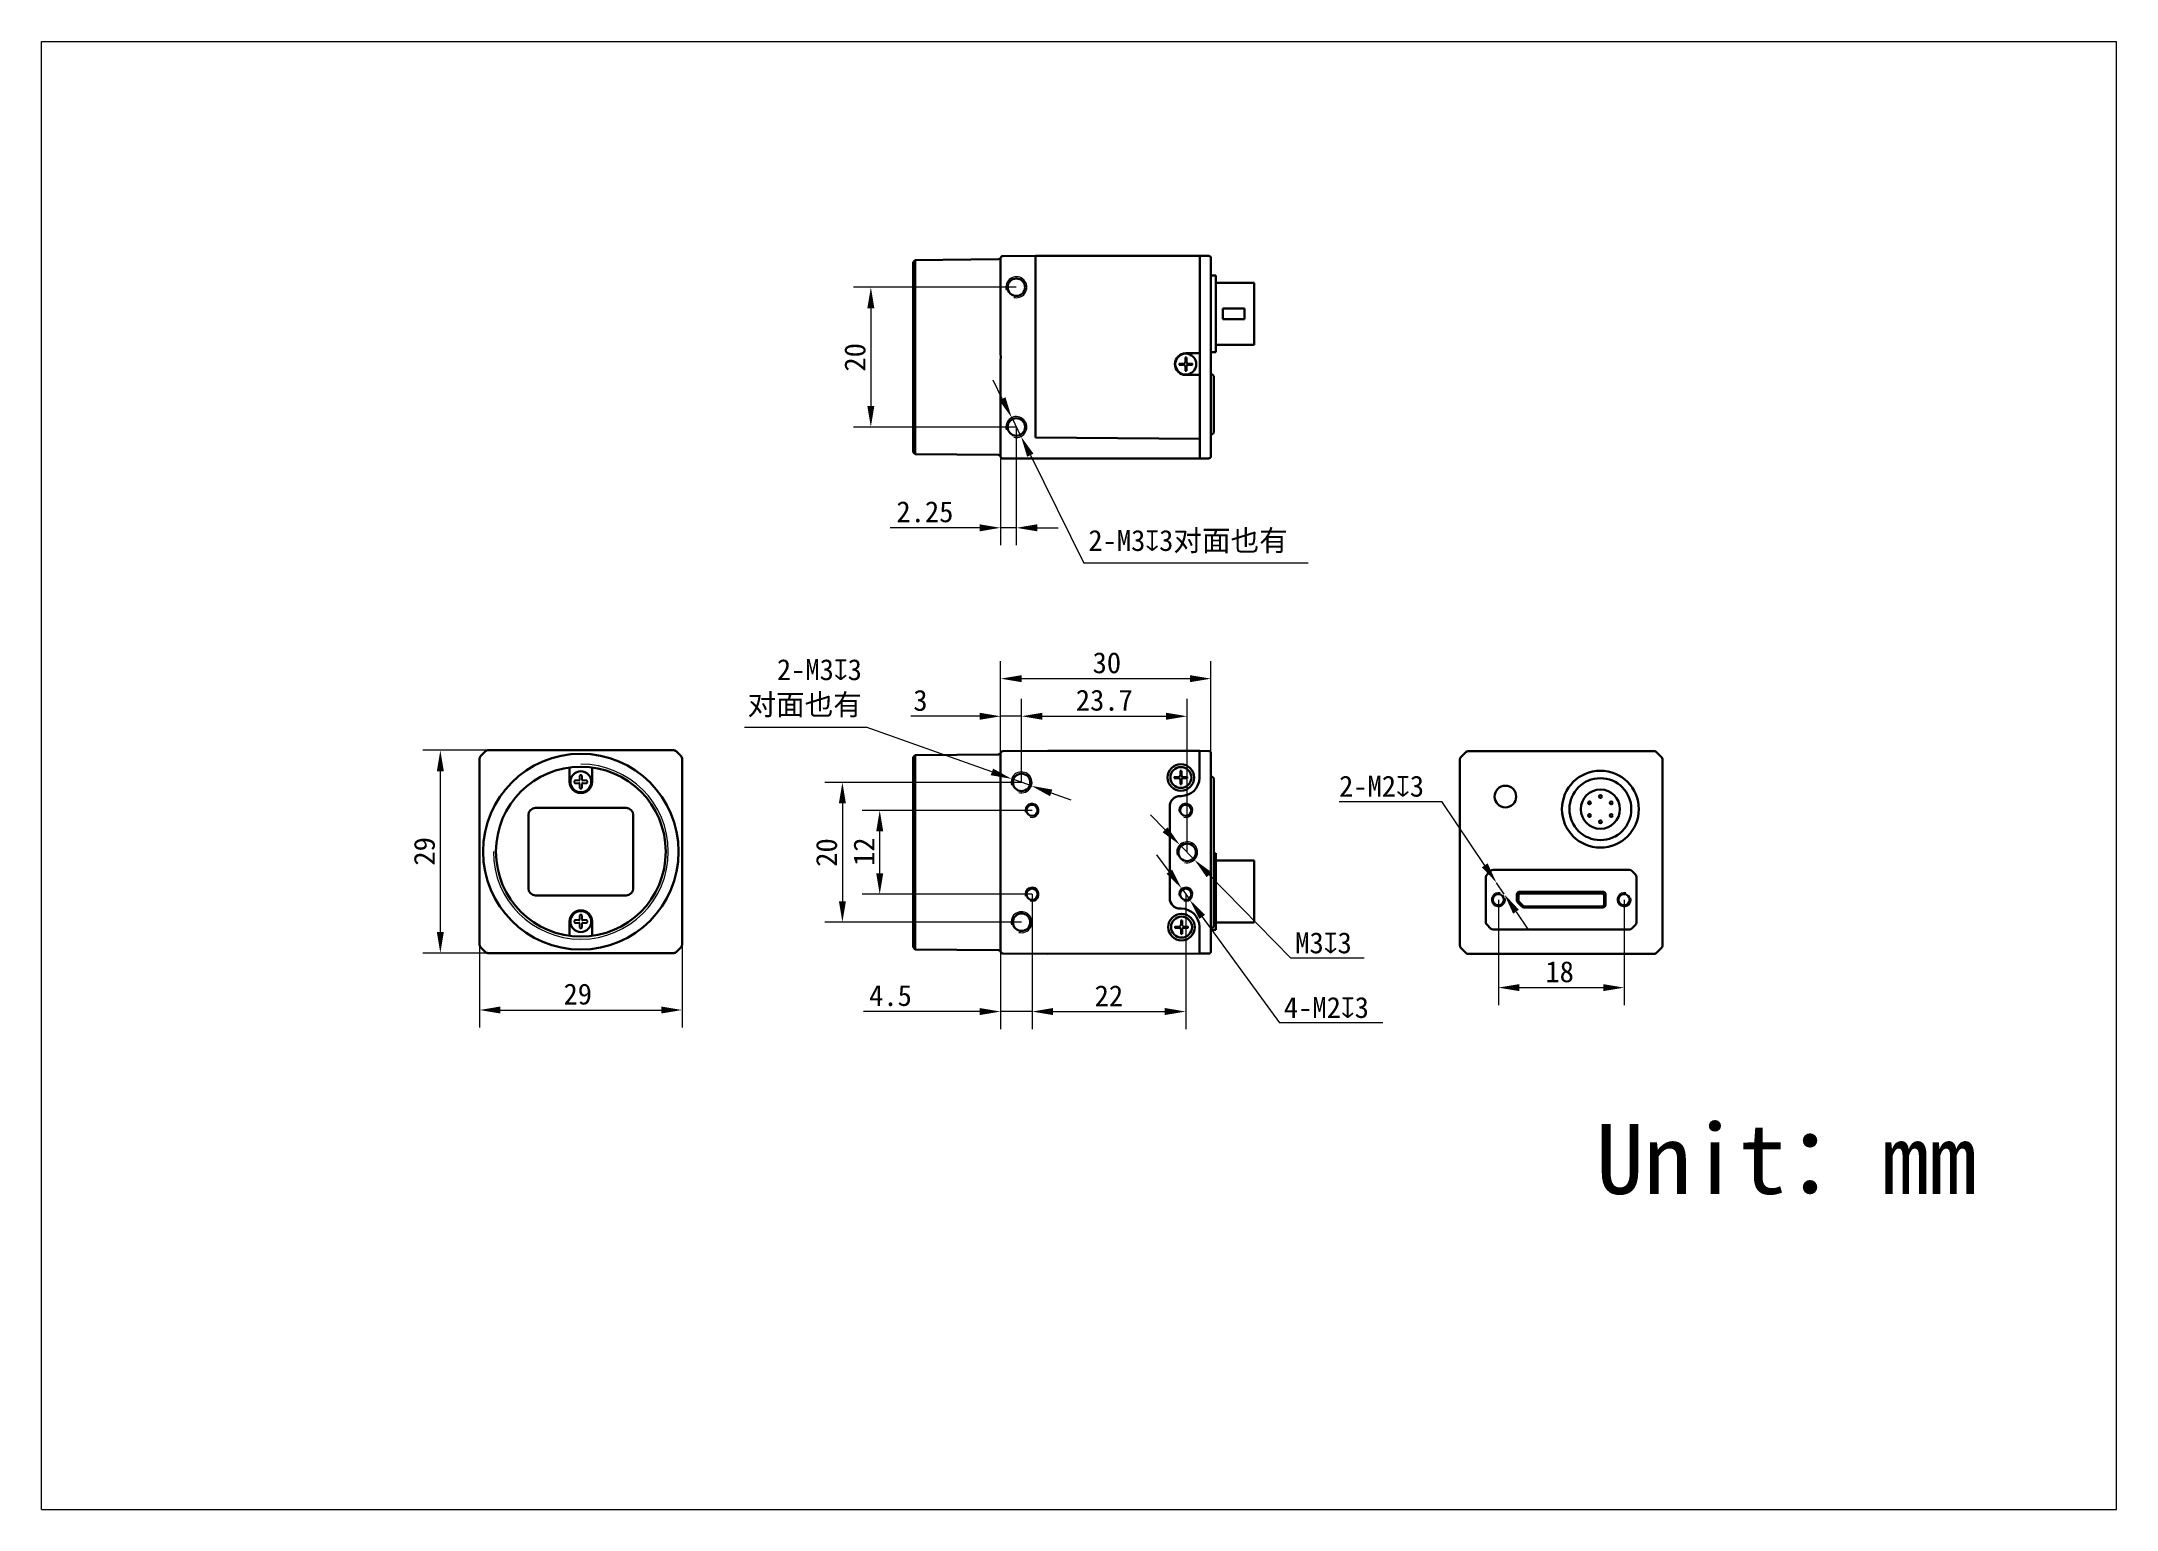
# Model space of a CAD drawing. Header units: millimetres. Extents: x 792 to 1089, y 318 to 528.
import ezdxf

# ---------------------------------------------------------------- set-up
doc = ezdxf.new("R2010")
doc.units = ezdxf.units.MM
doc.header["$LTSCALE"] = 16.335
doc.header["$PDMODE"] = 3
doc.header["$PDSIZE"] = 8
doc.layers.get('0').update_dxf_attribs({"linetype": 'CONTINUOUS'})
doc.layers.get('Defpoints').update_dxf_attribs({"linetype": 'CONTINUOUS'})
for name, color, linetype in [('00_COMPONENTS', 7, 'CONTINUOUS'), ('51__DRAFT_DIMS', 7, 'CONTINUOUS'), ('ASM_DXF_DIMENSION', 7, 'CONTINUOUS'), ('ASM_DXF_FORMAT', 7, 'CONTINUOUS'), ('D-01-35-26-0DXF_CONTINUOUS_LINE', 7, 'CONTINUOUS'), ('D-01-36-26-0DXF_CONTINUOUS_LINE', 7, 'CONTINUOUS'), ('HR10A-7R-6PBDXF_CONTINUOUS_LINE', 7, 'CONTINUOUS')]:
    doc.layers.add(name, color=color, linetype=linetype)
doc.layers.add('AM_5', color=3, linetype='CONTINUOUS', lineweight=25)
doc.styles.get("Standard").update_dxf_attribs({"font": 'simfang.ttf'})
doc.dimstyles.new('DIMSTYLE_1', dxfattribs={"dimtxt": 3, "dimasz": 3, "dimexe": 2.5, "dimexo": 0, "dimgap": 0.75, "dimtad": 1, "dimdsep": 46, "dimtxsty": 'STANDARD', "dimblk": '_FILLED', "dimcen": 0.09, "dimclrd": 8, "dimclre": 8, "dimclrt": 7, "dimadec": 0, "dimazin": 0, "dimtp": 0.001, "dimtm": 0.001, "dimtfac": 1, "dimtofl": 0, "dimtmove": 0, "dimatfit": 3, "dimldrblk": '_FILLED', "dimfxl": 1, "dimtolj": 1, "dimlwd": 9, "dimlwe": 9, "dimarcsym": 0})
doc.dimstyles.new('DIMSTYLE_1$0', dxfattribs={"dimtxt": 3, "dimasz": 3, "dimexe": 2.5, "dimexo": 0, "dimgap": 0.75, "dimtad": 1, "dimdsep": 46, "dimtxsty": 'STANDARD', "dimblk": '_FILLED', "dimcen": 0.09, "dimclrd": 8, "dimclre": 8, "dimclrt": 7, "dimadec": 0, "dimazin": 0, "dimtp": 0.001, "dimtm": 0.001, "dimtfac": 1, "dimtofl": 0, "dimtmove": 0, "dimatfit": 3, "dimldrblk": '_FILLED', "dimfxl": 1, "dimtolj": 1, "dimlwd": 9, "dimlwe": 9, "dimarcsym": 0})
doc.dimstyles.new('DIMSTYLE_2', dxfattribs={"dimtxt": 3, "dimasz": 3, "dimexe": 2.5, "dimexo": 0, "dimtad": 1, "dimdec": 3, "dimdsep": 46, "dimtxsty": 'STANDARD', "dimblk": '_FILLED', "dimcen": 0.09, "dimclrd": 8, "dimclre": 8, "dimclrt": 7, "dimadec": 0, "dimazin": 0, "dimtp": 0.001, "dimtm": 0.001, "dimtfac": 1, "dimtdec": 3, "dimtmove": 0, "dimatfit": 2, "dimldrblk": '_FILLED', "dimfxl": 1, "dimtolj": 1, "dimlwd": 9, "dimlwe": 9, "dimarcsym": 0})

msp = doc.modelspace()

# ---------------------------------------------------------------- texts
at = {"insert": (1014.7056, 372.9345), "char_height": 10, "attachment_point": 1}
msp.add_mtext_dynamic_manual_height_columns('Unit：mm', width=63.843551, gutter_width=1, heights=[0], dxfattribs=at)

# ---------------------------------------------------------------- blocks, each defined once
blk = doc.blocks.new('_FILLED')
at = {"color": 0, "linetype": 'ByBlock'}
blk.add_solid([(0, 0), (-1, 0.167), (-1, -0.167)], dxfattribs=at)
blk = doc.blocks.new('*D146')
at = {"layer": 'D-01-35-26-0DXF_CONTINUOUS_LINE', "color": 8, "linetype": 'Continuous', "lineweight": 9, "transparency": 16777216}
for p, q in [((929.47, 425.97), (929.47, 439.15)), ((932.47, 436.65), (956.57, 436.65)), ((959.57, 425.99), (959.57, 439.15))]:
    blk.add_line(p, q, dxfattribs=at)
at = {"layer": 'Defpoints', "color": 0, "linetype": 'Continuous', "transparency": 16777216}
for p in [(959.57, 436.65), (929.47, 425.97), (959.57, 425.99)]:
    blk.add_point(p, dxfattribs=at)
at = {"layer": 'D-01-35-26-0DXF_CONTINUOUS_LINE', "color": 8, "linetype": 'Continuous', "lineweight": 9, "transparency": 16777216, "xscale": 3, "yscale": 3, "zscale": 3, "rotation": 180}
blk.add_blockref('_FILLED', (929.47, 436.65), dxfattribs=at)
at = {"layer": 'D-01-35-26-0DXF_CONTINUOUS_LINE', "color": 8, "linetype": 'Continuous', "lineweight": 9, "transparency": 16777216, "xscale": 3, "yscale": 3, "zscale": 3}
blk.add_blockref('_FILLED', (959.57, 436.65), dxfattribs=at)
at = {"layer": 'D-01-35-26-0DXF_CONTINUOUS_LINE', "color": 7, "linetype": 'Continuous', "lineweight": 30, "transparency": 16777216, "insert": (944.68, 440.43), "char_height": 3, "attachment_point": 2}
blk.add_mtext('\\A1;30', dxfattribs=at)
blk = doc.blocks.new('*D147')
at = {"layer": '51__DRAFT_DIMS', "color": 8, "lineweight": 9}
for p, q in [((977.91, 419.09), (992.61, 419.09)), ((998.78, 409.94), (992.61, 419.09)), ((1001.57, 405.8), (1000.45, 407.46)), ((1003.25, 403.31), (1004.93, 400.83))]:
    blk.add_line(p, q, dxfattribs=at)
at = {"layer": 'Defpoints', "color": 0}
for p in [(1000.45, 407.46), (1001.57, 405.8)]:
    blk.add_point(p, dxfattribs=at)
at = {"layer": '51__DRAFT_DIMS', "color": 8, "linetype": 'ByBlock', "lineweight": 9, "xscale": 3, "yscale": 3, "zscale": 3}
for p, rotation in [((1000.45, 407.46), 304.011251796276), ((1001.57, 405.8), 124.011251796276)]:
    blk.add_blockref('_FILLED', p, dxfattribs=dict(at, rotation=rotation))
at = {"layer": '51__DRAFT_DIMS', "color": 7, "insert": (977.91, 422.77), "char_height": 3, "attachment_point": 1}
blk.add_mtext('\\A1;{2-M2{\\fgdt|b0|i0|c134|p2;x}3}', dxfattribs=at)
blk = doc.blocks.new('*D148')
at = {"layer": 'D-01-35-26-0DXF_CONTINUOUS_LINE', "color": 8, "linetype": 'Continuous', "lineweight": 9}
for p, q in [((1000.72, 405.03), (1000.72, 389.95)), ((1018.72, 405.03), (1018.72, 389.95)), ((1003.72, 392.45), (1015.72, 392.45))]:
    blk.add_line(p, q, dxfattribs=at)
at = {"layer": 'Defpoints', "color": 0}
for p in [(1000.72, 405.03), (1018.72, 405.03), (1018.72, 392.45)]:
    blk.add_point(p, dxfattribs=at)
at = {"layer": 'D-01-35-26-0DXF_CONTINUOUS_LINE', "color": 8, "linetype": 'ByBlock', "lineweight": 9, "xscale": 3, "yscale": 3, "zscale": 3, "rotation": 180}
blk.add_blockref('_FILLED', (1000.72, 392.45), dxfattribs=at)
at = {"layer": 'D-01-35-26-0DXF_CONTINUOUS_LINE', "color": 8, "linetype": 'ByBlock', "lineweight": 9, "xscale": 3, "yscale": 3, "zscale": 3}
blk.add_blockref('_FILLED', (1018.72, 392.45), dxfattribs=at)
at = {"layer": 'D-01-35-26-0DXF_CONTINUOUS_LINE', "color": 7, "lineweight": 30, "insert": (1009.49, 396.23), "char_height": 3, "attachment_point": 2}
blk.add_mtext('\\A1;18', dxfattribs=at)
blk = doc.blocks.new('*D149')
at = {"layer": '51__DRAFT_DIMS', "color": 8, "lineweight": 9, "transparency": 16777216}
for p, q in [((931.72, 492.65), (908.4, 492.65)), ((910.9, 489.65), (910.9, 475.65)), ((931.72, 472.65), (908.4, 472.65))]:
    blk.add_line(p, q, dxfattribs=at)
at = {"layer": 'Defpoints', "color": 0, "transparency": 16777216}
for p in [(931.72, 492.65), (910.9, 472.65), (931.72, 472.65)]:
    blk.add_point(p, dxfattribs=at)
at = {"layer": '51__DRAFT_DIMS', "color": 8, "lineweight": 9, "transparency": 16777216, "xscale": 3, "yscale": 3, "zscale": 3}
for p, rotation in [((910.9, 492.65), 90), ((910.9, 472.65), 270)]:
    blk.add_blockref('_FILLED', p, dxfattribs=dict(at, rotation=rotation))
at = {"layer": '51__DRAFT_DIMS', "color": 7, "transparency": 16777216, "insert": (907.12, 482.62), "char_height": 3, "attachment_point": 2, "rotation": 90}
blk.add_mtext('\\A1;20', dxfattribs=at)
blk = doc.blocks.new('*D150')
at = {"layer": 'ASM_DXF_DIMENSION', "color": 8, "linetype": 'Continuous', "lineweight": 9}
for p, q in [((929.72, 476.68), (928.39, 479.36)), ((931.06, 473.99), (932.39, 471.3)), ((933.73, 468.62), (941.4, 453.18)), ((973.5, 453.18), (941.4, 453.18))]:
    blk.add_line(p, q, dxfattribs=at)
at = {"layer": 'Defpoints', "color": 0}
for p in [(931.06, 473.99), (932.39, 471.3)]:
    blk.add_point(p, dxfattribs=at)
at = {"layer": 'ASM_DXF_DIMENSION', "color": 8, "linetype": 'ByBlock', "lineweight": 9, "xscale": 3, "yscale": 3, "zscale": 3}
for p, rotation in [((931.06, 473.99), 296.4360904805416), ((932.39, 471.3), 116.4360904805416)]:
    blk.add_blockref('_FILLED', p, dxfattribs=dict(at, rotation=rotation))
at = {"layer": 'ASM_DXF_DIMENSION', "color": 7, "lineweight": 15, "insert": (942.03, 457.92), "char_height": 3, "attachment_point": 1}
blk.add_mtext('\\A1;{2-M3{\\fgdt|b0|i0|c134|p2;x}3对面也有}', dxfattribs=at)
blk = doc.blocks.new('*D151')
at = {"color": 8, "linetype": 'Continuous', "lineweight": 9, "transparency": 16777216}
for p, q in [((931.72, 472.65), (931.72, 455.73)), ((929.47, 470.52), (929.47, 455.73)), ((926.47, 458.23), (913.69, 458.23)), ((931.72, 458.23), (929.47, 458.23)), ((934.72, 458.23), (937.72, 458.23))]:
    blk.add_line(p, q, dxfattribs=at)
at = {"layer": 'Defpoints', "color": 0, "linetype": 'Continuous', "transparency": 16777216}
for p in [(931.72, 472.65), (929.47, 470.52), (931.72, 458.23)]:
    blk.add_point(p, dxfattribs=at)
at = {"color": 8, "linetype": 'Continuous', "lineweight": 9, "transparency": 16777216, "xscale": 3, "yscale": 3, "zscale": 3}
blk.add_blockref('_FILLED', (929.47, 458.23), dxfattribs=at)
at = {"color": 8, "linetype": 'Continuous', "lineweight": 9, "transparency": 16777216, "xscale": 3, "yscale": 3, "zscale": 3, "rotation": 180}
blk.add_blockref('_FILLED', (931.72, 458.23), dxfattribs=at)
at = {"color": 7, "linetype": 'Continuous', "lineweight": 30, "transparency": 16777216, "insert": (922.72, 462.03), "char_height": 3, "attachment_point": 3}
blk.add_mtext('\\A1;2.25', dxfattribs=at)
blk = doc.blocks.new('*D152')
at = {"layer": 'D-01-35-26-0DXF_CONTINUOUS_LINE', "color": 8, "linetype": 'Continuous', "lineweight": 9, "transparency": 16777216}
for p, q in [((856.1, 426.4), (846.78, 426.4)), ((849.28, 423.4), (849.28, 400.4)), ((856.99, 397.4), (846.78, 397.4))]:
    blk.add_line(p, q, dxfattribs=at)
at = {"layer": 'Defpoints', "color": 0, "linetype": 'Continuous', "transparency": 16777216}
for p in [(856.1, 426.4), (849.28, 397.4), (856.99, 397.4)]:
    blk.add_point(p, dxfattribs=at)
at = {"layer": 'D-01-35-26-0DXF_CONTINUOUS_LINE', "color": 8, "linetype": 'Continuous', "lineweight": 9, "transparency": 16777216, "xscale": 3, "yscale": 3, "zscale": 3}
for p, rotation in [((849.28, 426.4), 90), ((849.28, 397.4), 270)]:
    blk.add_blockref('_FILLED', p, dxfattribs=dict(at, rotation=rotation))
at = {"layer": 'D-01-35-26-0DXF_CONTINUOUS_LINE', "color": 7, "linetype": 'Continuous', "lineweight": 30, "transparency": 16777216, "insert": (845.49, 411.94), "char_height": 3, "attachment_point": 2, "rotation": 90}
blk.add_mtext('\\A1;29', dxfattribs=at)
blk = doc.blocks.new('*D154')
at = {"color": 8, "linetype": 'Continuous', "lineweight": 9, "transparency": 16777216}
for p, q in [((929.47, 425.96), (929.47, 433.77)), ((932.47, 421.81), (932.47, 433.77)), ((926.47, 431.27), (916.61, 431.27)), ((932.47, 431.27), (929.47, 431.27)), ((935.47, 431.27), (938.47, 431.27))]:
    blk.add_line(p, q, dxfattribs=at)
at = {"layer": 'Defpoints', "color": 0, "linetype": 'Continuous', "transparency": 16777216}
for p in [(932.47, 431.27), (929.47, 425.96), (932.47, 421.81)]:
    blk.add_point(p, dxfattribs=at)
at = {"color": 8, "linetype": 'Continuous', "lineweight": 9, "transparency": 16777216, "xscale": 3, "yscale": 3, "zscale": 3}
blk.add_blockref('_FILLED', (929.47, 431.27), dxfattribs=at)
at = {"color": 8, "linetype": 'Continuous', "lineweight": 9, "transparency": 16777216, "xscale": 3, "yscale": 3, "zscale": 3, "rotation": 180}
blk.add_blockref('_FILLED', (932.47, 431.27), dxfattribs=at)
at = {"color": 7, "linetype": 'Continuous', "lineweight": 30, "transparency": 16777216, "insert": (919.02, 435.05), "char_height": 3, "attachment_point": 3}
blk.add_mtext('\\A1;3', dxfattribs=at)
blk = doc.blocks.new('*D155')
at = {"color": 8, "linetype": 'Continuous', "lineweight": 9, "transparency": 16777216}
for p, q in [((933.97, 405.81), (933.97, 386.53)), ((929.47, 399.41), (929.47, 386.53)), ((926.47, 389.03), (909.87, 389.03)), ((933.97, 389.03), (929.47, 389.03)), ((936.97, 389.03), (939.97, 389.03))]:
    blk.add_line(p, q, dxfattribs=at)
at = {"layer": 'Defpoints', "color": 0, "linetype": 'Continuous', "transparency": 16777216}
for p in [(933.97, 405.81), (929.47, 399.41), (933.97, 389.03)]:
    blk.add_point(p, dxfattribs=at)
at = {"color": 8, "linetype": 'Continuous', "lineweight": 9, "transparency": 16777216, "xscale": 3, "yscale": 3, "zscale": 3}
blk.add_blockref('_FILLED', (929.47, 389.03), dxfattribs=at)
at = {"color": 8, "linetype": 'Continuous', "lineweight": 9, "transparency": 16777216, "xscale": 3, "yscale": 3, "zscale": 3, "rotation": 180}
blk.add_blockref('_FILLED', (933.97, 389.03), dxfattribs=at)
at = {"color": 7, "linetype": 'Continuous', "lineweight": 30, "transparency": 16777216, "insert": (916.77, 392.83), "char_height": 3, "attachment_point": 3}
blk.add_mtext('\\A1;4.5', dxfattribs=at)
blk = doc.blocks.new('*D156')
at = {"layer": '51__DRAFT_DIMS', "color": 8, "lineweight": 9, "transparency": 16777216}
for p, q in [((932.47, 421.81), (904.33, 421.81)), ((906.83, 418.81), (906.83, 404.81)), ((932.47, 401.81), (904.33, 401.81))]:
    blk.add_line(p, q, dxfattribs=at)
at = {"layer": 'Defpoints', "color": 0, "transparency": 16777216}
for p in [(932.47, 421.81), (906.83, 401.81), (932.47, 401.81)]:
    blk.add_point(p, dxfattribs=at)
at = {"layer": '51__DRAFT_DIMS', "color": 8, "lineweight": 9, "transparency": 16777216, "xscale": 3, "yscale": 3, "zscale": 3}
for p, rotation in [((906.83, 421.81), 90), ((906.83, 401.81), 270)]:
    blk.add_blockref('_FILLED', p, dxfattribs=dict(at, rotation=rotation))
at = {"layer": '51__DRAFT_DIMS', "color": 7, "transparency": 16777216, "insert": (903.05, 411.78), "char_height": 3, "attachment_point": 2, "rotation": 90}
blk.add_mtext('\\A1;20', dxfattribs=at)
blk = doc.blocks.new('*D157')
at = {"layer": '51__DRAFT_DIMS', "color": 8, "lineweight": 9, "transparency": 16777216}
for p, q in [((933.97, 417.81), (909.67, 417.81)), ((912.17, 408.81), (912.17, 414.81)), ((933.97, 405.81), (909.67, 405.81))]:
    blk.add_line(p, q, dxfattribs=at)
at = {"layer": 'Defpoints', "color": 0, "transparency": 16777216}
for p in [(912.17, 417.81), (933.97, 417.81), (933.97, 405.81)]:
    blk.add_point(p, dxfattribs=at)
at = {"layer": '51__DRAFT_DIMS', "color": 8, "lineweight": 9, "transparency": 16777216, "xscale": 3, "yscale": 3, "zscale": 3}
for p, rotation in [((912.17, 417.81), 90), ((912.17, 405.81), 270)]:
    blk.add_blockref('_FILLED', p, dxfattribs=dict(at, rotation=rotation))
at = {"layer": '51__DRAFT_DIMS', "color": 7, "transparency": 16777216, "insert": (908.42, 411.89), "char_height": 3, "attachment_point": 2, "rotation": 90}
blk.add_mtext('\\A1;12', dxfattribs=at)
blk = doc.blocks.new('*D158')
at = {"layer": 'ASM_DXF_DIMENSION', "color": 8, "linetype": 'Continuous', "lineweight": 9}
for p, q in [((892.83, 429.7), (910.24, 429.7)), ((928.23, 423.31), (910.24, 429.7)), ((933.89, 421.31), (931.06, 422.31)), ((936.72, 420.31), (939.54, 419.3))]:
    blk.add_line(p, q, dxfattribs=at)
at = {"layer": 'Defpoints', "color": 0}
for p in [(931.06, 422.31), (933.89, 421.31)]:
    blk.add_point(p, dxfattribs=at)
at = {"layer": 'ASM_DXF_DIMENSION', "color": 8, "linetype": 'ByBlock', "lineweight": 9, "xscale": 3, "yscale": 3, "zscale": 3}
for p, rotation in [((931.06, 422.31), 340.4661474562778), ((933.89, 421.31), 160.4661474562779)]:
    blk.add_blockref('_FILLED', p, dxfattribs=dict(at, rotation=rotation))
at = {"layer": 'ASM_DXF_DIMENSION', "color": 7, "lineweight": 15, "insert": (909.62, 439.44), "char_height": 3, "attachment_point": 3}
blk.add_mtext('\\A1;{2-M3{\\fgdt|b0|i0|c134|p2;x}3\\P对面也有}', dxfattribs=at)
blk = doc.blocks.new('*D159')
at = {"layer": 'ASM_DXF_DIMENSION', "color": 8, "linetype": 'Continuous', "lineweight": 9}
for p, q in [((953.02, 415.02), (950.92, 417.16)), ((955.12, 412.88), (957.22, 410.74)), ((959.33, 408.6), (971.02, 396.67)), ((981.52, 396.67), (971.02, 396.67))]:
    blk.add_line(p, q, dxfattribs=at)
at = {"layer": 'Defpoints', "color": 0}
for p in [(955.12, 412.88), (957.22, 410.74)]:
    blk.add_point(p, dxfattribs=at)
at = {"layer": 'ASM_DXF_DIMENSION', "color": 8, "linetype": 'ByBlock', "lineweight": 9, "xscale": 3, "yscale": 3, "zscale": 3}
for p, rotation in [((955.12, 412.88), 314.4422108815875), ((957.22, 410.74), 134.4422108815876)]:
    blk.add_blockref('_FILLED', p, dxfattribs=dict(at, rotation=rotation))
at = {"layer": 'ASM_DXF_DIMENSION', "color": 7, "lineweight": 15, "insert": (971.65, 400.36), "char_height": 3, "attachment_point": 1}
blk.add_mtext('\\A1;{M3{\\fgdt|b0|i0|c134|p2;x}3}', dxfattribs=at)
blk = doc.blocks.new('*D160')
at = {"layer": 'ASM_DXF_DIMENSION', "color": 8, "linetype": 'Continuous', "lineweight": 9}
for p, q in [((953.62, 409.04), (951.85, 411.46)), ((955.39, 406.62), (956.56, 405)), ((958.33, 402.58), (969.39, 387.42)), ((984.16, 387.42), (969.39, 387.42))]:
    blk.add_line(p, q, dxfattribs=at)
at = {"layer": 'Defpoints', "color": 0}
for p in [(955.39, 406.62), (956.56, 405)]:
    blk.add_point(p, dxfattribs=at)
at = {"layer": 'ASM_DXF_DIMENSION', "color": 8, "linetype": 'ByBlock', "lineweight": 9, "xscale": 3, "yscale": 3, "zscale": 3}
for p, rotation in [((955.39, 406.62), 306.1196668224578), ((956.56, 405), 126.1196668224577)]:
    blk.add_blockref('_FILLED', p, dxfattribs=dict(at, rotation=rotation))
at = {"layer": 'ASM_DXF_DIMENSION', "color": 7, "lineweight": 15, "insert": (970.02, 391.11), "char_height": 3, "attachment_point": 1}
blk.add_mtext('\\A1;{4-M2{\\fgdt|b0|i0|c134|p2;x}3}', dxfattribs=at)
blk = doc.blocks.new('*D161')
at = {"layer": 'AM_5', "color": 8, "linetype": 'ByBlock', "lineweight": 9, "transparency": 16777216}
for p, q in [((932.47, 421.81), (932.47, 433.77)), ((956.17, 411.81), (956.17, 433.77)), ((935.47, 431.27), (953.17, 431.27))]:
    blk.add_line(p, q, dxfattribs=at)
at = {"layer": 'Defpoints', "color": 0, "transparency": 16777216}
for p in [(956.17, 431.27), (932.47, 421.81), (956.17, 411.81)]:
    blk.add_point(p, dxfattribs=at)
at = {"layer": 'AM_5', "color": 8, "lineweight": 9, "transparency": 16777216, "xscale": 3, "yscale": 3, "zscale": 3, "rotation": 180}
blk.add_blockref('_FILLED', (932.47, 431.27), dxfattribs=at)
at = {"layer": 'AM_5', "color": 8, "lineweight": 9, "transparency": 16777216, "xscale": 3, "yscale": 3, "zscale": 3}
blk.add_blockref('_FILLED', (956.17, 431.27), dxfattribs=at)
at = {"layer": 'AM_5', "color": 7, "transparency": 16777216, "insert": (944.32, 433.55), "char_height": 3, "attachment_point": 5}
blk.add_mtext('\\A1;23.7', dxfattribs=at)
blk = doc.blocks.new('*D162')
at = {"layer": 'AM_5', "color": 8, "linetype": 'ByBlock', "lineweight": 9, "transparency": 16777216}
for p, q in [((933.97, 405.81), (933.97, 386.53)), ((955.97, 405.81), (955.97, 386.53)), ((936.97, 389.03), (952.97, 389.03))]:
    blk.add_line(p, q, dxfattribs=at)
at = {"layer": 'Defpoints', "color": 0, "transparency": 16777216}
for p in [(933.97, 405.81), (955.97, 405.81), (955.97, 389.03)]:
    blk.add_point(p, dxfattribs=at)
at = {"layer": 'AM_5', "color": 8, "lineweight": 9, "transparency": 16777216, "xscale": 3, "yscale": 3, "zscale": 3, "rotation": 180}
blk.add_blockref('_FILLED', (933.97, 389.03), dxfattribs=at)
at = {"layer": 'AM_5', "color": 8, "lineweight": 9, "transparency": 16777216, "xscale": 3, "yscale": 3, "zscale": 3}
blk.add_blockref('_FILLED', (955.97, 389.03), dxfattribs=at)
at = {"layer": 'AM_5', "color": 7, "transparency": 16777216, "insert": (944.97, 391.28), "char_height": 3, "attachment_point": 5}
blk.add_mtext('\\A1;22', dxfattribs=at)
blk = doc.blocks.new('*D163')
at = {"color": 8, "linetype": 'ByBlock', "lineweight": 9, "transparency": 16777216}
for p, q in [((854.89, 400.4), (854.89, 386.75)), ((883.89, 400.4), (883.89, 386.75)), ((857.89, 389.25), (880.89, 389.25))]:
    blk.add_line(p, q, dxfattribs=at)
at = {"layer": 'Defpoints', "color": 0, "transparency": 16777216}
for p in [(854.89, 400.4), (883.89, 400.4), (883.89, 389.25)]:
    blk.add_point(p, dxfattribs=at)
at = {"color": 8, "lineweight": 9, "transparency": 16777216, "xscale": 3, "yscale": 3, "zscale": 3, "rotation": 180}
blk.add_blockref('_FILLED', (854.89, 389.25), dxfattribs=at)
at = {"color": 8, "lineweight": 9, "transparency": 16777216, "xscale": 3, "yscale": 3, "zscale": 3}
blk.add_blockref('_FILLED', (883.89, 389.25), dxfattribs=at)
at = {"color": 7, "transparency": 16777216, "insert": (868.95, 391.51), "char_height": 3, "attachment_point": 5}
blk.add_mtext('\\A1;29', dxfattribs=at)

# ---------------------------------------------------------------- dimensions: what is measured, and where the dimension line sits
at = {"color": 7, "linetype": 'Continuous', "lineweight": 30}
for base, p1, p2, picture, middle in [((931.7246, 458.2283), (929.4746, 470.5171), (931.7246, 472.6465), '*D151', (918.5846, 458.2283)), ((932.4746, 431.2695), (929.4746, 425.9585), (932.4746, 421.8098), '*D154', (918.1868, 431.2695)), ((933.9746, 389.0308), (929.4746, 399.4093), (933.9746, 405.8098), '*D155', (913.6954, 389.0308))]:
    dim = msp.add_linear_dim(base=base, p1=p1, p2=p2, dimstyle='DIMSTYLE_1', override={"dimtofl": 1}, dxfattribs=at)
    dim.commit()
    dim.dimension.update_dxf_attribs({"geometry": picture, "text_midpoint": middle, "dimtype": 160})
dim = msp.add_linear_dim(base=(883.8917, 389.2477), p1=(854.8917, 400.4012), p2=(883.8917, 400.4012), dimstyle='DIMSTYLE_1$0', override={"dimarcsym": 1})
dim.commit()
dim.dimension.update_dxf_attribs({"geometry": '*D163', "text_midpoint": (868.9502, 389.2477), "dimtype": 160})
at = {"layer": '51__DRAFT_DIMS', "color": 4}
for base, p1, p2, angle, picture, middle in [((910.904, 472.6465), (931.7246, 492.6465), (931.7246, 472.6465), 270, '*D149', (910.904, 482.6202)), ((906.8311, 401.8098), (932.4746, 421.8098), (932.4746, 401.8098), 270, '*D156', (906.8311, 411.7834)), ((912.171, 417.8098), (933.9746, 405.8098), (933.9746, 417.8098), 90, '*D157', (912.171, 411.8948))]:
    dim = msp.add_linear_dim(base=base, p1=p1, p2=p2, angle=angle, dimstyle='DIMSTYLE_1', dxfattribs=at)
    dim.commit()
    dim.dimension.update_dxf_attribs({"geometry": picture, "text_midpoint": middle, "dimtype": 160})
dim = msp.add_diameter_dim_2p(p1=(1001.5722, 405.7988), p2=(1000.4535, 407.4567), text='{2-M<>{\\fgdt|b0|i0|c134|p2;x}3}', dimstyle='DIMSTYLE_2', override={"dimtih": 1, "dimtoh": 1, "dimpost": '<>'}, dxfattribs=at)
dim.commit()
dim.dimension.update_dxf_attribs({"geometry": '*D147', "text_midpoint": (984.9455, 419.0858), "dimtype": 163})
at = {"layer": 'AM_5'}
dim = msp.add_linear_dim(base=(956.1746, 431.2695), p1=(932.4746, 421.8098), p2=(956.1746, 411.8098), dimstyle='DIMSTYLE_1$0', override={"dimarcsym": 1}, dxfattribs=at)
dim.commit()
dim.dimension.update_dxf_attribs({"geometry": '*D161', "text_midpoint": (944.3246, 433.5452)})
dim = msp.add_linear_dim(base=(955.9746, 389.0308), p1=(933.9746, 405.8098), p2=(955.9746, 405.8098), angle=0, dimstyle='DIMSTYLE_1$0', override={"dimarcsym": 1}, dxfattribs=at)
dim.commit()
dim.dimension.update_dxf_attribs({"geometry": '*D162', "text_midpoint": (944.9746, 391.2808)})
at = {"layer": 'ASM_DXF_DIMENSION', "color": 7, "linetype": 'Continuous', "lineweight": 15}
for p1, p2, text, picture, middle in [((931.0568, 473.9897), (932.3924, 471.3034), '{2-M<>{\\fgdt|b0|i0|c134|p2;x}3对面也有}', '*D150', (957.7648, 453.1784)), ((933.8883, 421.3083), (931.061, 422.3113), '{2-M<>{\\fgdt|b0|i0|c134|p2;x}3\\P对面也有}', '*D158', (901.2243, 429.698)), ((955.1244, 412.8807), (957.2249, 410.7389), '{M<>{\\fgdt|b0|i0|c134|p2;x}3}', '*D159', (976.5848, 396.6684)), ((955.3852, 406.6176), (956.5641, 405.002), '{4-M<>{\\fgdt|b0|i0|c134|p2;x}3}', '*D160', (977.0867, 387.4238))]:
    dim = msp.add_diameter_dim_2p(p1=p1, p2=p2, text=text, dimstyle='DIMSTYLE_2', override={"dimtih": 1, "dimtoh": 1, "dimpost": '<>'}, dxfattribs=at)
    dim.commit()
    dim.dimension.update_dxf_attribs({"geometry": picture, "text_midpoint": middle, "dimtype": 163})
at = {"layer": 'D-01-35-26-0DXF_CONTINUOUS_LINE', "color": 7, "linetype": 'Continuous', "lineweight": 30}
dim = msp.add_linear_dim(base=(959.5746, 436.6468), p1=(929.4746, 425.9688), p2=(959.5746, 425.9939), dimstyle='DIMSTYLE_1$0', override={"dimdec": 0}, dxfattribs=at)
dim.commit()
dim.dimension.update_dxf_attribs({"geometry": '*D146', "text_midpoint": (944.6807, 436.6468), "dimtype": 160})
dim = msp.add_linear_dim(base=(849.2762, 397.4012), p1=(856.0988, 426.4012), p2=(856.9912, 397.4012), angle=270, dimstyle='DIMSTYLE_1', dxfattribs=at)
dim.commit()
dim.dimension.update_dxf_attribs({"geometry": '*D152', "text_midpoint": (849.2762, 411.9392), "dimtype": 160})
dim = msp.add_linear_dim(base=(1018.7226, 392.4469), p1=(1000.7226, 405.0319), p2=(1018.7226, 405.0319), dimstyle='DIMSTYLE_1$0', dxfattribs=at)
dim.commit()
dim.dimension.update_dxf_attribs({"geometry": '*D148', "text_midpoint": (1009.4901, 392.4469), "dimtype": 160})

# ---------------------------------------------------------------- linework, layer by layer
at = {"layer": '00_COMPONENTS', "color": 7}
for p, q in [((929.4826, 496.8743), (929.4828, 496.8748)), ((955.0234, 481.7465), (955.6746, 481.7465)), ((955.0234, 481.5465), (955.6746, 481.5465)), ((955.8746, 482.5978), (955.8746, 481.9465)), ((955.8746, 481.3465), (955.8746, 480.6953)), ((956.0746, 482.5978), (956.0746, 481.9465)), ((956.0746, 481.3465), (956.0746, 480.6953)), ((956.2746, 481.7465), (956.9259, 481.7465)), ((956.2746, 481.5465), (956.9259, 481.5465)), ((957.9746, 471.4765), (957.9739, 471.3858)), ((929.4742, 468.4455), (929.4742, 468.4397)), ((929.4747, 468.4554), (929.4746, 468.4613)), ((869.1117, 422.0812), (868.5455, 422.0812)), ((869.2117, 422.7474), (869.2117, 422.1812)), ((869.5717, 422.1812), (869.5717, 422.7474)), ((870.2379, 422.0812), (869.6717, 422.0812)), ((954.3234, 422.6098), (954.9746, 422.6098)), ((954.3234, 422.4098), (954.9746, 422.4098)), ((955.1746, 423.4611), (955.1746, 422.8098)), ((955.1746, 422.2098), (955.1746, 421.5585)), ((955.3746, 423.4611), (955.3746, 422.8098)), ((955.3746, 422.2098), (955.3746, 421.5585)), ((955.5746, 422.6098), (956.2259, 422.6098)), ((955.5746, 422.4098), (956.2259, 422.4098)), ((854.9158, 420.4512), (854.9157, 420.4512)), ((868.5455, 421.7212), (869.1117, 421.7212)), ((869.2117, 421.6212), (869.2117, 421.0549)), ((869.5717, 421.0549), (869.5717, 421.6212)), ((869.6717, 421.7212), (870.2379, 421.7212)), ((959.9746, 411.7098), (960.2746, 411.7098)), ((869.1117, 402.0812), (868.5455, 402.0812)), ((868.5455, 401.7212), (869.1117, 401.7212)), ((869.2117, 402.7474), (869.2117, 402.1812)), ((869.2117, 401.6212), (869.2117, 401.0549)), ((869.5717, 402.1812), (869.5717, 402.7474)), ((869.5717, 401.0549), (869.5717, 401.6212)), ((870.2379, 402.0812), (869.6717, 402.0812)), ((869.6717, 401.7212), (870.2379, 401.7212)), ((883.8676, 403.3511), (883.8677, 403.3512)), ((954.4234, 401.2098), (955.0746, 401.2098)), ((954.4234, 401.0098), (955.0746, 401.0098)), ((955.2746, 402.0611), (955.2746, 401.4098)), ((955.4746, 402.0611), (955.4746, 401.4098)), ((955.6746, 401.2098), (956.3259, 401.2098)), ((955.6746, 401.0098), (956.3259, 401.0098)), ((955.2746, 400.8098), (955.2746, 400.1585)), ((955.4746, 400.8098), (955.4746, 400.1585))]:
    msp.add_line(p, q, dxfattribs=at)
at = {"layer": '00_COMPONENTS', "color": 4}
msp.add_line((869.1117, 402.0812), (869.1117, 402.1103), dxfattribs=at)
at = {"layer": '00_COMPONENTS', "color": 7}
for centre, radius, start, end in [((929.7841, 496.8037), 0.3096, 168.591806, 169.235163), ((958.9771, 481.6465), 3.955, 178.551151, 181.448849), ((955.6746, 481.9465), 0.2, 270, 0), ((955.6746, 481.3465), 0.2, 0, 90), ((955.9747, 478.6446), 3.9545, 88.551064, 91.448936), ((956.2746, 481.9465), 0.2, 180, 270), ((956.2746, 481.3465), 0.2, 90, 180), ((952.9722, 481.6465), 3.955, 358.551151, 1.448849), ((955.9746, 484.6485), 3.9545, 268.551064, 271.448936), ((855.3944, 425.1937), 0.5027, 165.033075, 179.959707), ((855.3922, 425.1935), 0.5007, 145.034134, 149.973803), ((855.3929, 425.1931), 0.5015, 135.024712, 145.043164), ((856.0997, 425.8999), 0.5015, 124.963589, 134.975313), ((856.0992, 425.8985), 0.5027, 90.04029, 104.966887), ((869.3917, 421.9012), 0.95, 174.599463, 185.400537), ((868.5455, 421.9812), 0.1, 90, 174.599463), ((868.5455, 421.8212), 0.1, 185.400537, 270), ((869.1117, 422.1812), 0.1, 270, 0), ((869.3117, 422.7474), 0.1, 95.400537, 180), ((869.3917, 421.9012), 0.95, 84.599463, 95.400537), ((869.4717, 422.7474), 0.1, 0, 84.599463), ((869.6717, 422.1812), 0.1, 180, 270), ((870.2379, 421.9812), 0.1, 5.400537, 90), ((870.2379, 421.8212), 0.1, 270, 354.599463), ((869.3917, 421.9012), 0.95, 354.599463, 5.400537), ((958.2771, 422.5098), 3.955, 178.551151, 181.448849), ((954.9746, 422.8098), 0.2, 270, 0), ((954.9746, 422.2098), 0.2, 0, 90), ((955.2747, 419.5078), 3.9545, 88.551064, 91.448936), ((955.5746, 422.8098), 0.2, 180, 270), ((955.5746, 422.2098), 0.2, 90, 180), ((952.2722, 422.5098), 3.955, 358.551151, 1.448849), ((869.1117, 421.6212), 0.1, 0, 90), ((869.3117, 421.0549), 0.1, 180, 264.599463), ((869.3917, 421.9012), 0.95, 264.599463, 275.400537), ((869.4717, 421.0549), 0.1, 275.400537, 0), ((869.6717, 421.6212), 0.1, 90, 180), ((955.2746, 425.5118), 3.9545, 268.551064, 271.448936), ((869.3917, 401.9012), 0.95, 174.599463, 185.400537), ((868.5455, 401.9812), 0.1, 90, 174.599463), ((868.5455, 401.8212), 0.1, 185.400537, 270), ((869.1117, 402.1812), 0.1, 270, 0), ((869.1117, 401.6212), 0.1, 0, 90), ((869.3117, 402.7474), 0.1, 95.400537, 180), ((869.3117, 401.0549), 0.1, 180, 264.599463), ((869.3917, 401.9012), 0.95, 84.599463, 95.400537), ((869.3917, 401.9012), 0.95, 264.599463, 275.400537), ((869.4717, 402.7474), 0.1, 0, 84.599463), ((869.4717, 401.0549), 0.1, 275.400537, 0), ((869.6717, 402.1812), 0.1, 180, 270), ((869.6717, 401.6212), 0.1, 90, 180), ((870.2379, 401.9812), 0.1, 5.400537, 90), ((870.2379, 401.8212), 0.1, 270, 354.599463), ((869.3917, 401.9012), 0.95, 354.599463, 5.400537), ((958.3771, 401.1098), 3.955, 178.551151, 181.448849), ((955.0746, 401.4098), 0.2, 270, 0), ((955.0746, 400.8098), 0.2, 0, 90), ((955.3747, 398.1078), 3.9545, 88.551064, 91.448936), ((955.6746, 401.4098), 0.2, 180, 270), ((955.6746, 400.8098), 0.2, 90, 180), ((952.3722, 401.1098), 3.955, 358.551151, 1.448849), ((955.3746, 404.1118), 3.9545, 268.551064, 271.448936)]:
    msp.add_arc(centre, radius, start, end, dxfattribs=at)
at = {"layer": '00_COMPONENTS', "color": 4}
msp.add_arc((929.1892, 468.4465), 0.2854, 0.005766, 2.945615, dxfattribs=at)
at = {"layer": '00_COMPONENTS', "color": 7}
msp.add_ellipse((875.1917, 426.3977), major_axis=(0.4, 0), ratio=0.00872687, start_param=-4.71238898, end_param=-3.14159265, dxfattribs=at)
at = {"layer": '00_COMPONENTS', "color": 4}
msp.add_open_spline([(929.4754, 468.4571), (929.4751, 468.4578), (929.4748, 468.4591), (929.4746, 468.4605), (929.4746, 468.4613)], degree=3, knots=[0, 0, 0, 0, 0.49871374, 1, 1, 1, 1], dxfattribs=at)
at = {"layer": 'ASM_DXF_FORMAT', "color": 7, "linetype": 'Continuous', "lineweight": 15}
for p, q in [((792.1945, 317.797), (792.1945, 527.797)), ((792.1945, 527.797), (1089.1945, 527.797)), ((1089.1945, 317.797), (1089.1945, 527.797)), ((792.1945, 317.797), (1089.1945, 317.797))]:
    msp.add_line(p, q, dxfattribs=at)
at = {"layer": 'D-01-35-26-0DXF_CONTINUOUS_LINE', "color": 7, "linetype": 'Continuous', "lineweight": 30}
for p, q in [((916.9646, 496.2374), (917.2646, 496.54)), ((916.9646, 469.0557), (916.9646, 496.2374)), ((917.2646, 496.54), (929.1935, 496.6441)), ((917.2646, 468.7531), (917.2646, 496.54)), ((934.4746, 497.1465), (929.7688, 497.1055)), ((934.4746, 471.7733), (934.4746, 497.1465)), ((934.4746, 497.1465), (957.9746, 497.1465)), ((957.9746, 497.1465), (959.2836, 497.1351)), ((957.9746, 489.5048), (957.9746, 497.1465)), ((959.5753, 468.4644), (959.5746, 496.8097)), ((959.5746, 494.3465), (960.2746, 494.3465)), ((960.2746, 483.3466), (960.2746, 494.3464)), ((960.2746, 493.2715), (965.7746, 493.2715)), ((965.7746, 484.4215), (965.7746, 493.2715)), ((957.9746, 489.5048), (957.9746, 484.7883)), ((961.2746, 489.5965), (964.3746, 489.5965)), ((961.2746, 488.0965), (961.2746, 489.5965)), ((964.3746, 488.0965), (961.2746, 488.0965)), ((964.3746, 489.5965), (964.3746, 488.0965)), ((957.9746, 484.7883), (957.9746, 471.4765)), ((960.2746, 484.4215), (965.7746, 484.4215)), ((955.9746, 483.1965), (957.9746, 483.1965)), ((959.5746, 483.3465), (960.2746, 483.3465)), ((929.4746, 468.4465), (929.4746, 480.6619)), ((957.9746, 480.0965), (955.9746, 480.0965)), ((959.9746, 479.9465), (959.9746, 471.8465)), ((934.4746, 471.1465), (934.4746, 471.7733)), ((957.9746, 470.9415), (934.4746, 471.1465)), ((957.9746, 471.4765), (957.9746, 468.1465)), ((916.9646, 469.0557), (917.2646, 468.7531)), ((917.2646, 468.7531), (929.1852, 468.6491)), ((957.9746, 468.1465), (929.7746, 468.1465)), ((957.9746, 468.1465), (959.283, 468.158)), ((959.2617, 468.17), (959.2756, 468.1701)), ((959.2761, 468.1701), (959.2749, 468.1701)), ((959.2756, 468.1701), (959.2843, 468.1702)), ((854.8917, 401.0279), (854.8917, 425.1941)), ((855.0382, 425.5476), (855.7453, 426.2547)), ((856.0988, 426.4012), (874.8801, 426.4012)), ((874.935, 426.4012), (882.6846, 426.4012)), ((883.0382, 426.2547), (883.7453, 425.5476)), ((883.8917, 425.1941), (883.8917, 401.0279)), ((916.9646, 425.4006), (917.2646, 425.7032)), ((916.9646, 398.2193), (916.9646, 425.4003)), ((917.2646, 425.7032), (929.1935, 425.8073)), ((917.2646, 397.9164), (917.2646, 425.7032)), ((929.4746, 397.6611), (929.4746, 425.9688)), ((929.4828, 426.0381), (929.4792, 426.0208)), ((929.4818, 426.0339), (929.4812, 426.0312)), ((929.4823, 426.036), (929.4815, 426.0326)), ((929.4821, 426.0352), (929.4827, 426.0379)), ((929.4825, 426.037), (929.4827, 426.0379)), ((929.772, 426.2688), (936.2521, 426.3253)), ((957.9246, 426.3098), (936.2521, 426.3253)), ((957.9246, 426.3098), (957.9746, 426.3098)), ((957.9246, 422.4598), (957.9246, 426.3098)), ((957.9746, 426.3098), (959.2797, 426.2927)), ((959.2786, 426.2927), (959.2735, 426.2928)), ((959.2786, 426.2927), (959.2791, 426.2927)), ((959.281, 426.2927), (959.2844, 426.2926)), ((959.3468, 426.2839), (959.3649, 426.2789)), ((959.3649, 426.2789), (959.3808, 426.2734)), ((959.5494, 426.1133), (959.5529, 426.1049)), ((959.5642, 426.0714), (959.5665, 426.0623)), ((959.573, 426.0246), (959.5737, 426.0163)), ((959.5733, 426.0208), (959.5736, 426.0183)), ((959.5741, 426.0111), (959.5743, 426.0078)), ((959.5742, 425.9986), (959.5741, 425.9914)), ((959.5742, 426.0085), (959.5742, 426.0081)), ((959.5742, 426.0081), (959.5742, 426.008)), ((959.5746, 400.8596), (959.5746, 425.9939)), ((995.2226, 425.0748), (995.2226, 413.1402)), ((996.0762, 426.1354), (995.3691, 425.4283)), ((1023.0155, 426.2819), (996.4297, 426.2819)), ((1024.0762, 425.4283), (1023.3691, 426.1354)), ((1024.2226, 398.489), (1024.2226, 425.0748)), ((867.7917, 423.9454), (867.7917, 421.9012)), ((870.9917, 421.9012), (870.9917, 423.9454)), ((959.9746, 422.3848), (959.9746, 401.2348)), ((955.3246, 419.8598), (955.1746, 419.8598)), ((861.8917, 417.1512), (861.8917, 406.6512)), ((875.8917, 418.1512), (862.8917, 418.1512)), ((876.8917, 406.6512), (876.8917, 417.1512)), ((953.6746, 418.3598), (953.6746, 405.2598)), ((995.2226, 413.1402), (995.2226, 408.4236)), ((960.2746, 400.7098), (960.2746, 411.7098)), ((965.7746, 410.6348), (960.2746, 410.6348)), ((965.7746, 401.7848), (965.7746, 410.6348)), ((995.2226, 408.4236), (995.2226, 400.6119)), ((998.9476, 408.2748), (998.9476, 401.789)), ((999.6012, 409.1354), (999.0941, 408.6283)), ((1019.4905, 409.2819), (999.9547, 409.2819)), ((1020.3512, 408.6283), (1019.8441, 409.1354)), ((1020.4976, 401.789), (1020.4976, 408.2748)), ((862.8917, 405.6512), (875.8917, 405.6512)), ((1003.3761, 404.9319), (1003.3761, 405.7819)), ((1004.0922, 404.0515), (1003.4922, 404.6515)), ((1003.5976, 405.624), (1003.5976, 404.946)), ((1003.6827, 404.7366), (1004.2693, 404.1346)), ((1003.7726, 406.1784), (1015.6726, 406.1784)), ((1015.5271, 405.924), (1003.8901, 405.924)), ((1003.8976, 405.924), (1003.9186, 405.924)), ((1015.6726, 403.9354), (1004.3726, 403.9354)), ((1004.4842, 404.044), (1004.5576, 404.044)), ((1004.5576, 404.044), (1015.2326, 404.044)), ((1015.5476, 404.044), (1015.2326, 404.044)), ((1015.5271, 405.924), (1015.5476, 405.924)), ((1015.8476, 404.344), (1015.8476, 405.624)), ((1016.0691, 405.7819), (1016.0691, 404.3319)), ((854.8917, 401.0279), (854.8917, 400.4012)), ((867.7917, 401.9012), (867.7917, 399.857)), ((870.9917, 399.857), (870.9917, 401.9012)), ((883.8917, 400.4012), (883.8917, 401.0279)), ((955.3246, 403.7598), (955.1746, 403.7598)), ((957.9246, 397.3098), (957.9246, 401.1598)), ((960.2746, 401.7848), (965.7746, 401.7848)), ((999.0941, 401.4354), (999.6012, 400.9283)), ((1019.8441, 400.9283), (1020.3512, 401.4354)), ((854.8917, 398.6083), (854.8917, 400.4012)), ((855.0382, 398.2547), (855.7453, 397.5476)), ((883.0381, 397.5476), (883.7453, 398.2547)), ((883.7101, 398.2202), (883.7103, 398.2198)), ((883.8917, 400.4012), (883.8917, 398.6083)), ((916.9646, 398.219), (917.2646, 397.9164)), ((959.5746, 400.8596), (959.5746, 400.7098)), ((960.2746, 400.7098), (959.5746, 400.7098)), ((959.5746, 397.6275), (959.5746, 400.7098)), ((995.2226, 400.6119), (995.2226, 398.489)), ((996.1987, 397.2819), (995.369, 398.1355)), ((999.9547, 400.7819), (1019.4905, 400.7819)), ((1024.0762, 398.1355), (1023.369, 397.4283)), ((882.6846, 397.4012), (856.0988, 397.4012)), ((917.2646, 397.9164), (929.1935, 397.8123)), ((929.4792, 397.5989), (929.4827, 397.5818)), ((929.4827, 397.5817), (929.4792, 397.5988)), ((929.4818, 397.5857), (929.4812, 397.5884)), ((929.4821, 397.5844), (929.4826, 397.5822)), ((929.4825, 397.5826), (929.4827, 397.5816)), ((929.772, 397.3508), (936.2521, 397.2943)), ((936.2521, 397.2943), (957.9246, 397.3098)), ((957.9746, 397.3098), (957.9246, 397.3098)), ((959.281, 397.3269), (957.9746, 397.3098)), ((959.2786, 397.3269), (959.2735, 397.3268)), ((959.2786, 397.3269), (959.2791, 397.3269)), ((959.281, 397.3269), (959.2844, 397.327)), ((959.3468, 397.3357), (959.3649, 397.3407)), ((959.3649, 397.3407), (959.3808, 397.3462)), ((959.5494, 397.5063), (959.5529, 397.5147)), ((959.5642, 397.5482), (959.5665, 397.5573)), ((959.573, 397.595), (959.5737, 397.6033)), ((959.5733, 397.5988), (959.5736, 397.6013)), ((959.5742, 397.621), (959.5741, 397.6282)), ((959.5741, 397.6085), (959.5743, 397.6118)), ((959.5742, 397.6115), (959.5742, 397.6116)), ((959.5742, 397.6111), (959.5742, 397.6115)), ((996.1987, 397.2819), (1023.0155, 397.2819))]:
    msp.add_line(p, q, dxfattribs=at)
msp.add_lwpolyline([(929.475, 496.8055, 0.01175048), (929.4746, 496.7911), (929.4746, 484.6312)], format="xyb", dxfattribs=at)
for points in [[(959.2843, 468.1702), (959.2872, 468.1702), (959.2913, 468.1704), (959.2956, 468.1706), (959.2998, 468.1708), (959.3042, 468.1711), (959.3086, 468.1715), (959.3131, 468.172), (959.3176, 468.1725), (959.3222, 468.1731), (959.3269, 468.1738), (959.3316, 468.1746), (959.3363, 468.1755), (959.3411, 468.1764), (959.3459, 468.1775), (959.3507, 468.1786), (959.3556, 468.1798), (959.3604, 468.1812)], [(959.3604, 468.1812), (959.3653, 468.1826), (959.3702, 468.1841), (959.375, 468.1857), (959.3799, 468.1874)], [(959.3799, 468.1874), (959.3848, 468.1892), (959.3897, 468.1911), (959.3946, 468.1931), (959.3996, 468.1952), (959.4045, 468.1974), (959.4095, 468.1998), (959.4144, 468.2023), (959.4194, 468.2049), (959.4244, 468.2076), (959.4294, 468.2104), (959.4345, 468.2134), (959.4395, 468.2166), (959.4445, 468.2199), (959.4495, 468.2233), (959.4545, 468.2268), (959.4594, 468.2305), (959.4644, 468.2344), (959.4693, 468.2383), (959.4741, 468.2425), (959.4789, 468.2467), (959.4836, 468.2511), (959.4882, 468.2556), (959.4928, 468.2602), (959.4973, 468.265), (959.5017, 468.2699), (959.5061, 468.2749), (959.5103, 468.2801), (959.5145, 468.2854), (959.5186, 468.2908), (959.5225, 468.2964), (959.5264, 468.302), (959.5301, 468.3078), (959.5338, 468.3138), (959.5373, 468.3198), (959.5407, 468.326), (959.5439, 468.3323), (959.5471, 468.3387), (959.5501, 468.3452), (959.5529, 468.3518), (959.5556, 468.3586), (959.5581, 468.3654), (959.5605, 468.3724), (959.5627, 468.3794), (959.5648, 468.3865), (959.5667, 468.3938), (959.5684, 468.4011), (959.5699, 468.4085), (959.5713, 468.4159), (959.5724, 468.4235), (959.5734, 468.431), (959.5741, 468.4382), (959.5747, 468.4452), (959.575, 468.4519), (959.5752, 468.4579), (959.5753, 468.4629), (959.5753, 468.4644)], [(929.4792, 426.0206), (929.48, 426.0251), (929.4808, 426.0293), (929.4815, 426.0326)], [(929.4805, 426.0278), (929.4797, 426.0237), (929.4792, 426.0207)], [(959.2786, 426.2927), (959.2971, 426.2919), (959.3231, 426.2888), (959.3468, 426.2839)], [(959.3808, 426.2734), (959.395, 426.2675), (959.4075, 426.2617), (959.4185, 426.256), (959.429, 426.25), (959.4394, 426.2435), (959.4493, 426.2367), (959.4586, 426.2298), (959.4672, 426.2228), (959.4753, 426.2157), (959.4831, 426.2085)], [(959.3891, 426.2701), (959.3934, 426.2683), (959.4014, 426.2647), (959.4129, 426.259), (959.429, 426.25), (959.4479, 426.2377), (959.4653, 426.2244), (959.4799, 426.2116), (959.4931, 426.1984), (959.5051, 426.1848), (959.5158, 426.1712), (959.5253, 426.1576), (959.5341, 426.1433), (959.5423, 426.1282), (959.5497, 426.1124), (959.5562, 426.0962)], [(959.485, 426.207), (959.5013, 426.1896), (959.5153, 426.1723), (959.527, 426.1554), (959.5366, 426.1393), (959.5445, 426.1243), (959.5512, 426.1094), (959.557, 426.0947), (959.5617, 426.0803)], [(959.4975, 426.1936), (959.5042, 426.1859), (959.5105, 426.1782), (959.5164, 426.1703), (959.5221, 426.1624), (959.5274, 426.1544)], [(959.5324, 426.1463), (959.5371, 426.1381), (959.5415, 426.1299), (959.5456, 426.1216)], [(959.5561, 426.0966), (959.5591, 426.0881), (959.5617, 426.0798), (959.5642, 426.0714)], [(959.5617, 426.0803), (959.5656, 426.0662), (959.569, 426.0513)], [(959.5669, 426.0605), (959.5695, 426.0479), (959.5716, 426.0357)], [(959.5687, 426.052), (959.5707, 426.0411), (959.5712, 426.0378)], [(959.569, 426.0513), (959.5715, 426.0367), (959.573, 426.0237)], [(959.573, 426.0237), (959.5741, 426.011), (959.5746, 425.9986), (959.5747, 425.9921)], [(959.5736, 426.0183), (959.5743, 426.0064), (959.5746, 425.9982)], [(929.4792, 397.599), (929.48, 397.5945), (929.4808, 397.5903), (929.4815, 397.587), (929.4823, 397.5836)], [(929.4805, 397.5918), (929.4797, 397.5959), (929.4792, 397.5989)], [(959.2786, 397.3269), (959.2971, 397.3277), (959.3231, 397.3308), (959.3468, 397.3357)], [(959.3808, 397.3462), (959.395, 397.3521), (959.4075, 397.3579), (959.4185, 397.3636), (959.429, 397.3696), (959.4394, 397.3761), (959.4493, 397.3829), (959.4586, 397.3898), (959.4672, 397.3968), (959.4753, 397.4039), (959.4831, 397.4111)], [(959.3891, 397.3495), (959.3934, 397.3513), (959.4014, 397.3549), (959.4129, 397.3606), (959.429, 397.3696), (959.4479, 397.3819), (959.4653, 397.3952), (959.4799, 397.408), (959.4931, 397.4212), (959.5051, 397.4348), (959.5158, 397.4483), (959.5253, 397.462), (959.5341, 397.4763), (959.5423, 397.4914), (959.5497, 397.5071), (959.5562, 397.5234)], [(959.485, 397.4126), (959.5013, 397.43), (959.5153, 397.4473), (959.527, 397.4642), (959.5366, 397.4802), (959.5445, 397.4953), (959.5512, 397.5102), (959.557, 397.5249), (959.5617, 397.5392)], [(959.4975, 397.426), (959.5042, 397.4336), (959.5105, 397.4414), (959.5164, 397.4493), (959.5221, 397.4572), (959.5274, 397.4652)], [(959.5324, 397.4733), (959.5371, 397.4815), (959.5415, 397.4897), (959.5456, 397.498)], [(959.5561, 397.523), (959.5591, 397.5315), (959.5617, 397.5398), (959.5642, 397.5482)], [(959.5617, 397.5392), (959.5656, 397.5534), (959.569, 397.5683)], [(959.5669, 397.5591), (959.5695, 397.5717), (959.5716, 397.5839)], [(959.5687, 397.5676), (959.5707, 397.5785), (959.5712, 397.5818)], [(959.569, 397.5683), (959.5715, 397.5829), (959.573, 397.5959)], [(959.573, 397.5959), (959.5741, 397.6086), (959.5746, 397.621), (959.5747, 397.6275)], [(959.5736, 397.6013), (959.5743, 397.6131), (959.5746, 397.6214)]]:
    msp.add_lwpolyline(points, dxfattribs=at)
for centre, radius in [((931.7246, 492.6465), 1.25), ((955.9746, 481.6465), 1.5), ((931.7246, 472.6465), 1.25), ((869.3917, 411.9012), 14), ((869.3917, 411.9012), 12.15), ((869.3917, 421.9012), 1.5), ((932.4746, 421.8098), 1.25), ((955.2746, 422.5098), 1.9), ((955.2746, 422.5098), 1.5), ((1015.3226, 417.9818), 4.425), ((1001.7226, 419.7819), 1.5475), ((1015.3226, 417.9818), 2.8), ((933.9746, 417.8098), 0.8), ((955.9746, 417.8098), 0.8), ((956.1746, 411.8098), 1.25), ((933.9746, 405.8098), 0.8), ((955.9746, 405.8098), 0.8), ((869.3917, 401.9012), 1.5), ((932.4746, 401.8098), 1.25), ((955.3746, 401.1098), 1.9), ((955.3746, 401.1098), 1.5)]:
    msp.add_circle(centre, radius, dxfattribs=at)
for centre, radius, start, end in [((929.1909, 496.9441), 0.3, 270.5, 346.647717), ((955.9746, 481.6465), 1.55, 90.00003, 270), ((959.7746, 480.3465), 0.2, 180, 270), ((959.7746, 479.9465), 0.2, 0, 90), ((959.7746, 471.4465), 0.2, 90, 180), ((959.7746, 471.8465), 0.2, 270, 0), ((929.1826, 468.3491), 0.3, 14.811149, 89.5), ((855.3917, 425.1941), 0.5, 135, 180), ((855.3905, 425.1946), 0.4987, 149.982819, 154.985146), ((856.0988, 425.9012), 0.5, 90, 135), ((856.0991, 425.901), 0.5003, 118.988703, 124.973501), ((856.0984, 425.9021), 0.499, 114.716341, 118.978215), ((882.6843, 425.8985), 0.5027, 75.033113, 89.95971), ((882.6846, 425.9012), 0.5, 45, 90), ((882.6851, 425.9023), 0.4987, 59.982848, 64.985188), ((882.6841, 425.9007), 0.5007, 55.034147, 59.973832), ((882.6837, 425.8999), 0.5015, 45.024711, 55.043176), ((883.3905, 425.1931), 0.5015, 34.963589, 44.975313), ((883.3917, 425.1941), 0.5, 0, 45), ((883.3916, 425.1938), 0.5003, 28.982473, 34.973502), ((883.3927, 425.1945), 0.499, 24.710779, 28.971974), ((883.389, 425.1937), 0.5027, 0.04029, 14.966908), ((929.1909, 426.1073), 0.3, 270.5, 346.647783), ((929.7746, 425.9688), 0.3, 90.5, 180), ((929.7743, 425.9688), 0.2997, 170.015265, 180.005781), ((929.7753, 425.9688), 0.3007, 178.029562, 180.002594), ((929.775, 425.9687), 0.3004, 170.03587, 178.017824), ((995.7226, 425.0748), 0.5, 135, 180), ((995.7208, 425.0746), 0.4982, 172.470803, 179.978987), ((995.7262, 425.074), 0.5036, 158.449046, 172.48334), ((995.7148, 425.078), 0.4915, 156.538163, 158.396363), ((995.7254, 425.073), 0.5033, 143.080853, 156.489058), ((995.7219, 425.0758), 0.4988, 135.023667, 143.097303), ((996.4297, 425.7819), 0.5, 90, 135), ((996.4283, 425.7831), 0.4981, 127.665715, 134.980172), ((996.4317, 425.7788), 0.5036, 113.515088, 127.67677), ((996.4265, 425.7897), 0.4915, 111.603636, 113.461837), ((996.4304, 425.7785), 0.5034, 97.968687, 111.553426), ((996.4299, 425.7833), 0.4986, 90.023338, 97.98448), ((1023.0155, 425.7819), 0.5, 45, 90), ((1023.0153, 425.7837), 0.4982, 82.470803, 89.978987), ((1023.0148, 425.7783), 0.5036, 68.449046, 82.48334), ((1023.0188, 425.7897), 0.4915, 66.538163, 68.396363), ((1023.0137, 425.7791), 0.5033, 53.080853, 66.489058), ((1023.0165, 425.7826), 0.4988, 45.023667, 53.097303), ((1023.7226, 425.0748), 0.5, 0, 45), ((1023.7238, 425.0762), 0.4981, 37.665715, 44.980172), ((1023.7196, 425.0728), 0.5036, 23.515088, 37.67677), ((1023.7305, 425.078), 0.4915, 21.603636, 23.461837), ((1023.7192, 425.0741), 0.5034, 7.968687, 21.553426), ((1023.724, 425.0746), 0.4986, 0.023338, 7.98448), ((869.3917, 421.9012), 1.6, 180, 0), ((955.3246, 422.4598), 2.6, 270, 0), ((959.7746, 422.7848), 0.2, 180, 270), ((959.7746, 422.3848), 0.2, 0, 90), ((955.1746, 418.3598), 1.5, 90, 180), ((862.8917, 417.1512), 1, 90, 180), ((875.8917, 417.1512), 1, 0, 90), ((999.4476, 408.2748), 0.5, 135, 179.999997), ((999.9547, 408.7819), 0.5, 90.000003, 135), ((1019.4905, 408.7819), 0.5, 45, 89.999997), ((1019.9976, 408.2748), 0.5, 0.000003, 45), ((862.8917, 406.6512), 1, 180, 270), ((875.8917, 406.6512), 1, 270, 0), ((955.1746, 405.2598), 1.5, 180, 270), ((1003.7726, 405.7819), 0.3965, 90, 180), ((1003.7726, 404.9319), 0.3965, 180, 225), ((1003.8976, 405.624), 0.3, 90, 180), ((1003.8976, 404.946), 0.3, 180, 224.255941), ((1004.3726, 404.3319), 0.3965, 225, 270), ((1004.4842, 404.344), 0.3, 224.255941, 270), ((1015.5476, 405.624), 0.3, 0, 90), ((1015.5476, 404.344), 0.3, 270, 0), ((1015.6726, 405.7819), 0.3965, 0, 90), ((1015.6726, 404.3319), 0.3965, 270, 0), ((869.3917, 401.9012), 1.6, 0, 180), ((955.3246, 401.1598), 2.6, 0, 90), ((959.7746, 400.8348), 0.2, 90, 180), ((959.7746, 401.2348), 0.2, 270, 0), ((999.4476, 401.789), 0.5, 180.000003, 225), ((1019.9976, 401.789), 0.5, 315, 359.999997), ((855.3916, 398.6082), 0.4999, 179.994628, 225.003217), ((855.3945, 398.6101), 0.5033, 203.50677, 216.921415), ((883.3919, 398.6082), 0.4998, 315, 0.005409), ((883.3927, 398.6072), 0.4985, 315.007864, 320.022361), ((883.3886, 398.6103), 0.5036, 322.32585, 336.48911), ((999.9547, 401.2819), 0.5, 225, 269.999997), ((1019.4905, 401.2819), 0.5, 270.000003, 315), ((856.0988, 397.9011), 0.5, 225, 270), ((856.0995, 397.9046), 0.5034, 248.429142, 262.013133), ((882.6846, 397.9011), 0.5, 270, 315), ((882.6838, 397.9048), 0.5036, 277.497384, 291.568173), ((929.1909, 397.5123), 0.3, 13.352217, 89.5), ((929.7763, 397.6508), 0.3016, 179.996738, 181.994019), ((929.7745, 397.6508), 0.2998, 179.995926, 269.5)]:
    msp.add_arc(centre, radius, start, end, dxfattribs=at)
for points, knots in [([(929.7058, 497.0943), (929.6433, 497.077), (929.5265, 497.0008), (929.478, 496.8701), (929.475, 496.8055)], [0, 0, 0, 0, 0.50025921, 1, 1, 1, 1]), ([(959.3694, 497.1032), (959.4283, 497.0814), (959.535, 496.9996), (959.5746, 496.8712), (959.5746, 496.8085)], [0, 0, 0, 0, 0.5005752, 1, 1, 1, 1]), ([(929.4746, 484.6312), (929.4746, 483.9697), (929.4909, 482.6465), (929.4746, 481.3234), (929.4746, 480.6619)], [0, 0, 0, 0, 0.49999986, 1, 1, 1, 1]), ([(929.7081, 468.1573), (929.6438, 468.1746), (929.5234, 468.2532), (929.476, 468.389), (929.4747, 468.4554)], [0, 0, 0, 0, 0.50032783, 1, 1, 1, 1])]:
    msp.add_open_spline(points, degree=3, knots=knots, dxfattribs=at)
for points in [[(929.7865, 497.1056), (929.7593, 497.1054), (929.732, 497.1015), (929.7058, 497.0943)], [(959.2628, 497.1231), (959.2989, 497.1228), (959.3355, 497.1158), (959.3694, 497.1032)], [(929.7894, 468.1465), (929.762, 468.1465), (929.7345, 468.1503), (929.7081, 468.1573)], [(995.2618, 398.2949), (995.2362, 398.3557), (995.2226, 398.423), (995.2226, 398.489)], [(995.369, 398.1355), (995.3238, 398.1807), (995.2867, 398.2358), (995.2618, 398.2949)], [(1024.1855, 398.2999), (1024.1606, 398.239), (1024.1227, 398.182), (1024.0762, 398.1355)], [(1024.2226, 398.489), (1024.2226, 398.4247), (1024.2098, 398.3594), (1024.1855, 398.2999)], [(1023.2096, 397.3211), (1023.1488, 397.2955), (1023.0815, 397.2819), (1023.0155, 397.2819)], [(1023.369, 397.4283), (1023.3238, 397.383), (1023.2687, 397.346), (1023.2096, 397.3211)]]:
    msp.add_open_spline(points, degree=3, dxfattribs=at)
at = {"layer": 'D-01-36-26-0DXF_CONTINUOUS_LINE', "color": 7, "linetype": 'Continuous', "lineweight": 30}
for centre in [(1000.7226, 405.0319), (1018.7226, 405.0319)]:
    msp.add_circle(centre, 0.8, dxfattribs=at)
at = {"layer": 'D-01-36-26-0DXF_CONTINUOUS_LINE', "color": 7, "linetype": 'Continuous', "lineweight": 15}
for centre, radius, start, end in [((931.7246, 492.6466), 1.4999, 270, 195.960245), ((931.7252, 492.6521), 1.5055, 255.59615, 269.978647), ((931.7246, 472.6466), 1.4999, 270, 195.960245), ((931.7252, 472.6521), 1.5055, 255.59615, 269.978647), ((869.3917, 411.9012), 12.52, 180, 90), ((932.4746, 421.8098), 1.5, 255, 195), ((933.9746, 417.8098), 1, 255, 195), ((955.9746, 417.8098), 1, 255, 195), ((956.1746, 411.8098), 1.5, 255, 195), ((933.9746, 405.8098), 1, 255, 195), ((955.9746, 405.8098), 1, 255, 195), ((1000.7226, 405.0319), 1, 75, 15), ((1018.7226, 405.0319), 1, 75, 15), ((932.4746, 401.8098), 1.5, 255, 195)]:
    msp.add_arc(centre, radius, start, end, dxfattribs=at)
at = {"layer": 'HR10A-7R-6PBDXF_CONTINUOUS_LINE', "color": 7, "linetype": 'Continuous', "lineweight": 30}
for centre, radius in [((1015.3226, 417.9818), 5.5), ((1013.7626, 418.8818), 0.2), ((1015.3226, 419.7818), 0.2), ((1016.8826, 418.8818), 0.2), ((1013.7626, 417.0818), 0.2), ((1015.3226, 416.1818), 0.2), ((1016.8826, 417.0818), 0.2)]:
    msp.add_circle(centre, radius, dxfattribs=at)

msp.set_redraw_order([(e.dxf.handle, doc.entitydb.next_handle()) for e in msp.query("TEXT MTEXT ATTDEF DIMENSION ARC_DIMENSION")])  # texts and dimensions are drawn at this point

doc.saveas('drawing.dxf')
